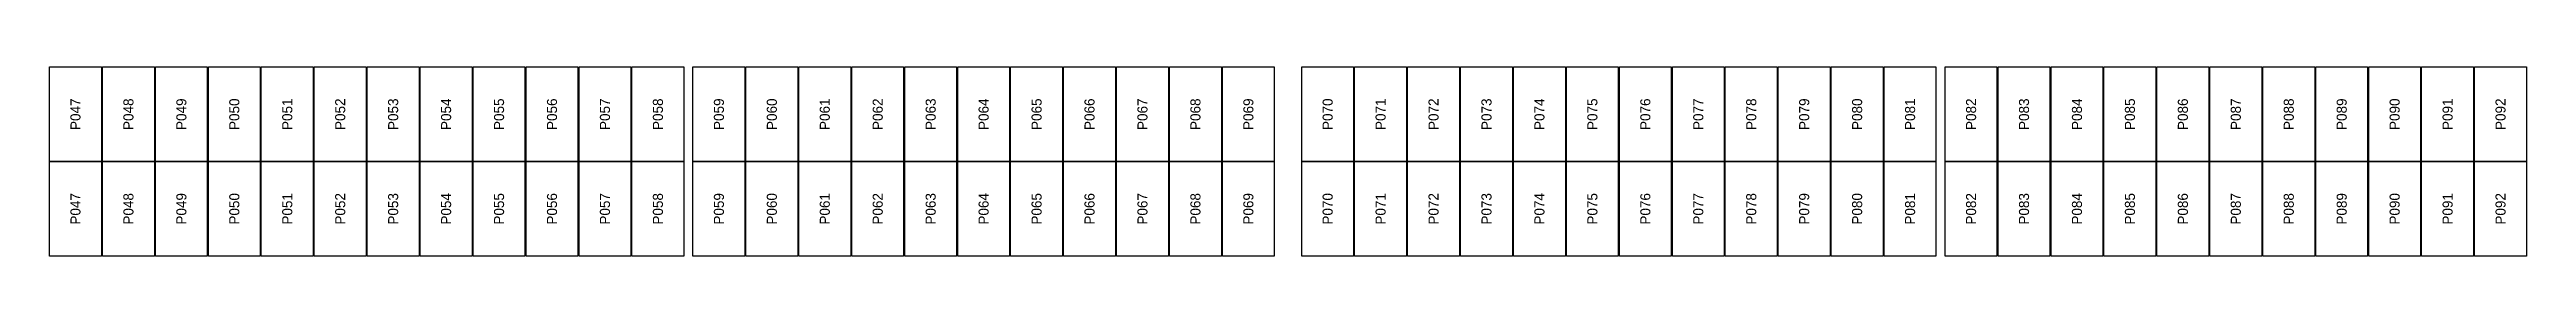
# Model space of a CAD drawing. Extents: x 296295 to 296770, y 651564 to 652121.
# Drawn here: x 296631.6 to 296685.8, y 651564.1 to 651568.2 of the extents above; entities that cross this region are included whole.
import ezdxf
from ezdxf.enums import TextEntityAlignment as Align

# ---------------------------------------------------------------- set-up
doc = ezdxf.new("R2010")
doc.units = 0

msp = doc.modelspace()

# ---------------------------------------------------------------- texts
at = {"layer": 'PANEL_POSITION'}
for s, p in [('P047', (296632.214, 651567.211)), ('P048', (296633.372, 651567.211)), ('P049', (296634.53, 651567.211)), ('P050', (296635.688, 651567.211)), ('P051', (296636.846, 651567.211)), ('P052', (296638.004, 651567.211)), ('P053', (296639.162, 651567.211)), ('P054', (296640.32, 651567.211)), ('P055', (296641.478, 651567.211)), ('P056', (296642.636, 651567.211)), ('P057', (296643.794, 651567.211)), ('P058', (296644.952, 651567.211)), ('P059', (296646.286, 651567.211)), ('P060', (296647.444, 651567.211)), ('P061', (296648.602, 651567.211)), ('P062', (296649.76, 651567.211)), ('P063', (296650.918, 651567.211)), ('P064', (296652.076, 651567.211)), ('P065', (296653.234, 651567.211)), ('P066', (296654.392, 651567.211)), ('P067', (296655.55, 651567.211)), ('P068', (296656.708, 651567.211)), ('P069', (296657.866, 651567.211)), ('P070', (296659.6, 651567.211)), ('P071', (296660.758, 651567.211)), ('P072', (296661.916, 651567.211)), ('P073', (296663.074, 651567.211)), ('P074', (296664.232, 651567.211)), ('P075', (296665.39, 651567.211)), ('P076', (296666.548, 651567.211)), ('P077', (296667.706, 651567.211)), ('P078', (296668.864, 651567.211)), ('P079', (296670.022, 651567.211)), ('P080', (296671.18, 651567.211)), ('P081', (296672.338, 651567.211)), ('P082', (296673.672, 651567.211)), ('P083', (296674.83, 651567.211)), ('P084', (296675.988, 651567.211)), ('P085', (296677.146, 651567.211)), ('P086', (296678.304, 651567.211)), ('P087', (296679.462, 651567.211)), ('P088', (296680.62, 651567.211)), ('P089', (296681.778, 651567.211)), ('P090', (296682.936, 651567.211)), ('P091', (296684.094, 651567.211)), ('P092', (296685.252, 651567.211)), ('P047', (296632.214, 651565.148)), ('P048', (296633.372, 651565.148)), ('P049', (296634.53, 651565.148)), ('P050', (296635.688, 651565.148)), ('P051', (296636.846, 651565.148)), ('P052', (296638.004, 651565.148)), ('P053', (296639.162, 651565.148)), ('P054', (296640.32, 651565.148)), ('P055', (296641.478, 651565.148)), ('P056', (296642.636, 651565.148)), ('P057', (296643.794, 651565.148)), ('P058', (296644.952, 651565.148)), ('P059', (296646.286, 651565.148)), ('P060', (296647.444, 651565.148)), ('P061', (296648.602, 651565.148)), ('P062', (296649.76, 651565.148)), ('P063', (296650.918, 651565.148)), ('P064', (296652.076, 651565.148)), ('P065', (296653.234, 651565.148)), ('P066', (296654.392, 651565.148)), ('P067', (296655.55, 651565.148)), ('P068', (296656.708, 651565.148)), ('P069', (296657.866, 651565.148)), ('P070', (296659.6, 651565.148)), ('P071', (296660.758, 651565.148)), ('P072', (296661.916, 651565.148)), ('P073', (296663.074, 651565.148)), ('P074', (296664.232, 651565.148)), ('P075', (296665.39, 651565.148)), ('P076', (296666.548, 651565.148)), ('P077', (296667.706, 651565.148)), ('P078', (296668.864, 651565.148)), ('P079', (296670.022, 651565.148)), ('P080', (296671.18, 651565.148)), ('P081', (296672.338, 651565.148)), ('P082', (296673.672, 651565.148)), ('P083', (296674.83, 651565.148)), ('P084', (296675.988, 651565.148)), ('P085', (296677.146, 651565.148)), ('P086', (296678.304, 651565.148)), ('P087', (296679.462, 651565.148)), ('P088', (296680.62, 651565.148)), ('P089', (296681.778, 651565.148)), ('P090', (296682.936, 651565.148)), ('P091', (296684.094, 651565.148)), ('P092', (296685.252, 651565.148))]:
    msp.add_text(s, height=0.22, rotation=90, dxfattribs=at).set_placement(p, align=Align.MIDDLE_CENTER)

# ---------------------------------------------------------------- linework, layer by layer
at = {"layer": 'PANELS_MASTER'}
for points in [[(296631.647, 651568.243), (296632.781, 651568.243), (296632.781, 651566.18), (296631.647, 651566.18)], [(296632.805, 651568.243), (296633.939, 651568.243), (296633.939, 651566.18), (296632.805, 651566.18)], [(296633.963, 651568.243), (296635.097, 651568.243), (296635.097, 651566.18), (296633.963, 651566.18)], [(296635.121, 651568.243), (296636.255, 651568.243), (296636.255, 651566.18), (296635.121, 651566.18)], [(296636.279, 651568.243), (296637.413, 651568.243), (296637.413, 651566.18), (296636.279, 651566.18)], [(296637.437, 651568.243), (296638.571, 651568.243), (296638.571, 651566.18), (296637.437, 651566.18)], [(296638.595, 651568.243), (296639.729, 651568.243), (296639.729, 651566.18), (296638.595, 651566.18)], [(296639.753, 651568.243), (296640.887, 651568.243), (296640.887, 651566.18), (296639.753, 651566.18)], [(296640.911, 651568.243), (296642.045, 651568.243), (296642.045, 651566.18), (296640.911, 651566.18)], [(296642.069, 651568.243), (296643.203, 651568.243), (296643.203, 651566.18), (296642.069, 651566.18)], [(296643.227, 651568.243), (296644.361, 651568.243), (296644.361, 651566.18), (296643.227, 651566.18)], [(296644.385, 651568.243), (296645.519, 651568.243), (296645.519, 651566.18), (296644.385, 651566.18)], [(296645.719, 651568.243), (296646.853, 651568.243), (296646.853, 651566.18), (296645.719, 651566.18)], [(296646.877, 651568.243), (296648.011, 651568.243), (296648.011, 651566.18), (296646.877, 651566.18)], [(296648.035, 651568.243), (296649.169, 651568.243), (296649.169, 651566.18), (296648.035, 651566.18)], [(296649.193, 651568.243), (296650.327, 651568.243), (296650.327, 651566.18), (296649.193, 651566.18)], [(296650.351, 651568.243), (296651.485, 651568.243), (296651.485, 651566.18), (296650.351, 651566.18)], [(296651.509, 651568.243), (296652.643, 651568.243), (296652.643, 651566.18), (296651.509, 651566.18)], [(296652.667, 651568.243), (296653.801, 651568.243), (296653.801, 651566.18), (296652.667, 651566.18)], [(296653.825, 651568.243), (296654.959, 651568.243), (296654.959, 651566.18), (296653.825, 651566.18)], [(296654.983, 651568.243), (296656.117, 651568.243), (296656.117, 651566.18), (296654.983, 651566.18)], [(296656.141, 651568.243), (296657.275, 651568.243), (296657.275, 651566.18), (296656.141, 651566.18)], [(296657.299, 651568.243), (296658.433, 651568.243), (296658.433, 651566.18), (296657.299, 651566.18)], [(296659.033, 651568.243), (296660.167, 651568.243), (296660.167, 651566.18), (296659.033, 651566.18)], [(296660.191, 651568.243), (296661.325, 651568.243), (296661.325, 651566.18), (296660.191, 651566.18)], [(296661.349, 651568.243), (296662.483, 651568.243), (296662.483, 651566.18), (296661.349, 651566.18)], [(296662.507, 651568.243), (296663.641, 651568.243), (296663.641, 651566.18), (296662.507, 651566.18)], [(296663.665, 651568.243), (296664.799, 651568.243), (296664.799, 651566.18), (296663.665, 651566.18)], [(296664.823, 651568.243), (296665.957, 651568.243), (296665.957, 651566.18), (296664.823, 651566.18)], [(296665.981, 651568.243), (296667.115, 651568.243), (296667.115, 651566.18), (296665.981, 651566.18)], [(296667.139, 651568.243), (296668.273, 651568.243), (296668.273, 651566.18), (296667.139, 651566.18)], [(296668.297, 651568.243), (296669.431, 651568.243), (296669.431, 651566.18), (296668.297, 651566.18)], [(296669.455, 651568.243), (296670.589, 651568.243), (296670.589, 651566.18), (296669.455, 651566.18)], [(296670.613, 651568.243), (296671.747, 651568.243), (296671.747, 651566.18), (296670.613, 651566.18)], [(296671.771, 651568.243), (296672.905, 651568.243), (296672.905, 651566.18), (296671.771, 651566.18)], [(296673.105, 651568.243), (296674.239, 651568.243), (296674.239, 651566.18), (296673.105, 651566.18)], [(296674.263, 651568.243), (296675.397, 651568.243), (296675.397, 651566.18), (296674.263, 651566.18)], [(296675.421, 651568.243), (296676.555, 651568.243), (296676.555, 651566.18), (296675.421, 651566.18)], [(296676.579, 651568.243), (296677.713, 651568.243), (296677.713, 651566.18), (296676.579, 651566.18)], [(296677.737, 651568.243), (296678.871, 651568.243), (296678.871, 651566.18), (296677.737, 651566.18)], [(296678.895, 651568.243), (296680.029, 651568.243), (296680.029, 651566.18), (296678.895, 651566.18)], [(296680.053, 651568.243), (296681.187, 651568.243), (296681.187, 651566.18), (296680.053, 651566.18)], [(296681.211, 651568.243), (296682.345, 651568.243), (296682.345, 651566.18), (296681.211, 651566.18)], [(296682.369, 651568.243), (296683.503, 651568.243), (296683.503, 651566.18), (296682.369, 651566.18)], [(296683.527, 651568.243), (296684.661, 651568.243), (296684.661, 651566.18), (296683.527, 651566.18)], [(296684.685, 651568.243), (296685.819, 651568.243), (296685.819, 651566.18), (296684.685, 651566.18)], [(296631.647, 651566.18), (296632.781, 651566.18), (296632.781, 651564.117), (296631.647, 651564.117)], [(296632.805, 651566.18), (296633.939, 651566.18), (296633.939, 651564.117), (296632.805, 651564.117)], [(296633.963, 651566.18), (296635.097, 651566.18), (296635.097, 651564.117), (296633.963, 651564.117)], [(296635.121, 651566.18), (296636.255, 651566.18), (296636.255, 651564.117), (296635.121, 651564.117)], [(296636.279, 651566.18), (296637.413, 651566.18), (296637.413, 651564.117), (296636.279, 651564.117)], [(296637.437, 651566.18), (296638.571, 651566.18), (296638.571, 651564.117), (296637.437, 651564.117)], [(296638.595, 651566.18), (296639.729, 651566.18), (296639.729, 651564.117), (296638.595, 651564.117)], [(296639.753, 651566.18), (296640.887, 651566.18), (296640.887, 651564.117), (296639.753, 651564.117)], [(296640.911, 651566.18), (296642.045, 651566.18), (296642.045, 651564.117), (296640.911, 651564.117)], [(296642.069, 651566.18), (296643.203, 651566.18), (296643.203, 651564.117), (296642.069, 651564.117)], [(296643.227, 651566.18), (296644.361, 651566.18), (296644.361, 651564.117), (296643.227, 651564.117)], [(296644.385, 651566.18), (296645.519, 651566.18), (296645.519, 651564.117), (296644.385, 651564.117)], [(296645.719, 651566.18), (296646.853, 651566.18), (296646.853, 651564.117), (296645.719, 651564.117)], [(296646.877, 651566.18), (296648.011, 651566.18), (296648.011, 651564.117), (296646.877, 651564.117)], [(296648.035, 651566.18), (296649.169, 651566.18), (296649.169, 651564.117), (296648.035, 651564.117)], [(296649.193, 651566.18), (296650.327, 651566.18), (296650.327, 651564.117), (296649.193, 651564.117)], [(296650.351, 651566.18), (296651.485, 651566.18), (296651.485, 651564.117), (296650.351, 651564.117)], [(296651.509, 651566.18), (296652.643, 651566.18), (296652.643, 651564.117), (296651.509, 651564.117)], [(296652.667, 651566.18), (296653.801, 651566.18), (296653.801, 651564.117), (296652.667, 651564.117)], [(296653.825, 651566.18), (296654.959, 651566.18), (296654.959, 651564.117), (296653.825, 651564.117)], [(296654.983, 651566.18), (296656.117, 651566.18), (296656.117, 651564.117), (296654.983, 651564.117)], [(296656.141, 651566.18), (296657.275, 651566.18), (296657.275, 651564.117), (296656.141, 651564.117)], [(296657.299, 651566.18), (296658.433, 651566.18), (296658.433, 651564.117), (296657.299, 651564.117)], [(296659.033, 651566.18), (296660.167, 651566.18), (296660.167, 651564.117), (296659.033, 651564.117)], [(296660.191, 651566.18), (296661.325, 651566.18), (296661.325, 651564.117), (296660.191, 651564.117)], [(296661.349, 651566.18), (296662.483, 651566.18), (296662.483, 651564.117), (296661.349, 651564.117)], [(296662.507, 651566.18), (296663.641, 651566.18), (296663.641, 651564.117), (296662.507, 651564.117)], [(296663.665, 651566.18), (296664.799, 651566.18), (296664.799, 651564.117), (296663.665, 651564.117)], [(296664.823, 651566.18), (296665.957, 651566.18), (296665.957, 651564.117), (296664.823, 651564.117)], [(296665.981, 651566.18), (296667.115, 651566.18), (296667.115, 651564.117), (296665.981, 651564.117)], [(296667.139, 651566.18), (296668.273, 651566.18), (296668.273, 651564.117), (296667.139, 651564.117)], [(296668.297, 651566.18), (296669.431, 651566.18), (296669.431, 651564.117), (296668.297, 651564.117)], [(296669.455, 651566.18), (296670.589, 651566.18), (296670.589, 651564.117), (296669.455, 651564.117)], [(296670.613, 651566.18), (296671.747, 651566.18), (296671.747, 651564.117), (296670.613, 651564.117)], [(296671.771, 651566.18), (296672.905, 651566.18), (296672.905, 651564.117), (296671.771, 651564.117)], [(296673.105, 651566.18), (296674.239, 651566.18), (296674.239, 651564.117), (296673.105, 651564.117)], [(296674.263, 651566.18), (296675.397, 651566.18), (296675.397, 651564.117), (296674.263, 651564.117)], [(296675.421, 651566.18), (296676.555, 651566.18), (296676.555, 651564.117), (296675.421, 651564.117)], [(296676.579, 651566.18), (296677.713, 651566.18), (296677.713, 651564.117), (296676.579, 651564.117)], [(296677.737, 651566.18), (296678.871, 651566.18), (296678.871, 651564.117), (296677.737, 651564.117)], [(296678.895, 651566.18), (296680.029, 651566.18), (296680.029, 651564.117), (296678.895, 651564.117)], [(296680.053, 651566.18), (296681.187, 651566.18), (296681.187, 651564.117), (296680.053, 651564.117)], [(296681.211, 651566.18), (296682.345, 651566.18), (296682.345, 651564.117), (296681.211, 651564.117)], [(296682.369, 651566.18), (296683.503, 651566.18), (296683.503, 651564.117), (296682.369, 651564.117)], [(296683.527, 651566.18), (296684.661, 651566.18), (296684.661, 651564.117), (296683.527, 651564.117)], [(296684.685, 651566.18), (296685.819, 651566.18), (296685.819, 651564.117), (296684.685, 651564.117)]]:
    msp.add_lwpolyline(points, close=True, dxfattribs=at)

msp.set_redraw_order([(e.dxf.handle, doc.entitydb.next_handle()) for e in msp.query("TEXT MTEXT ATTDEF DIMENSION ARC_DIMENSION")])  # texts and dimensions are drawn at this point

doc.saveas('drawing.dxf')
